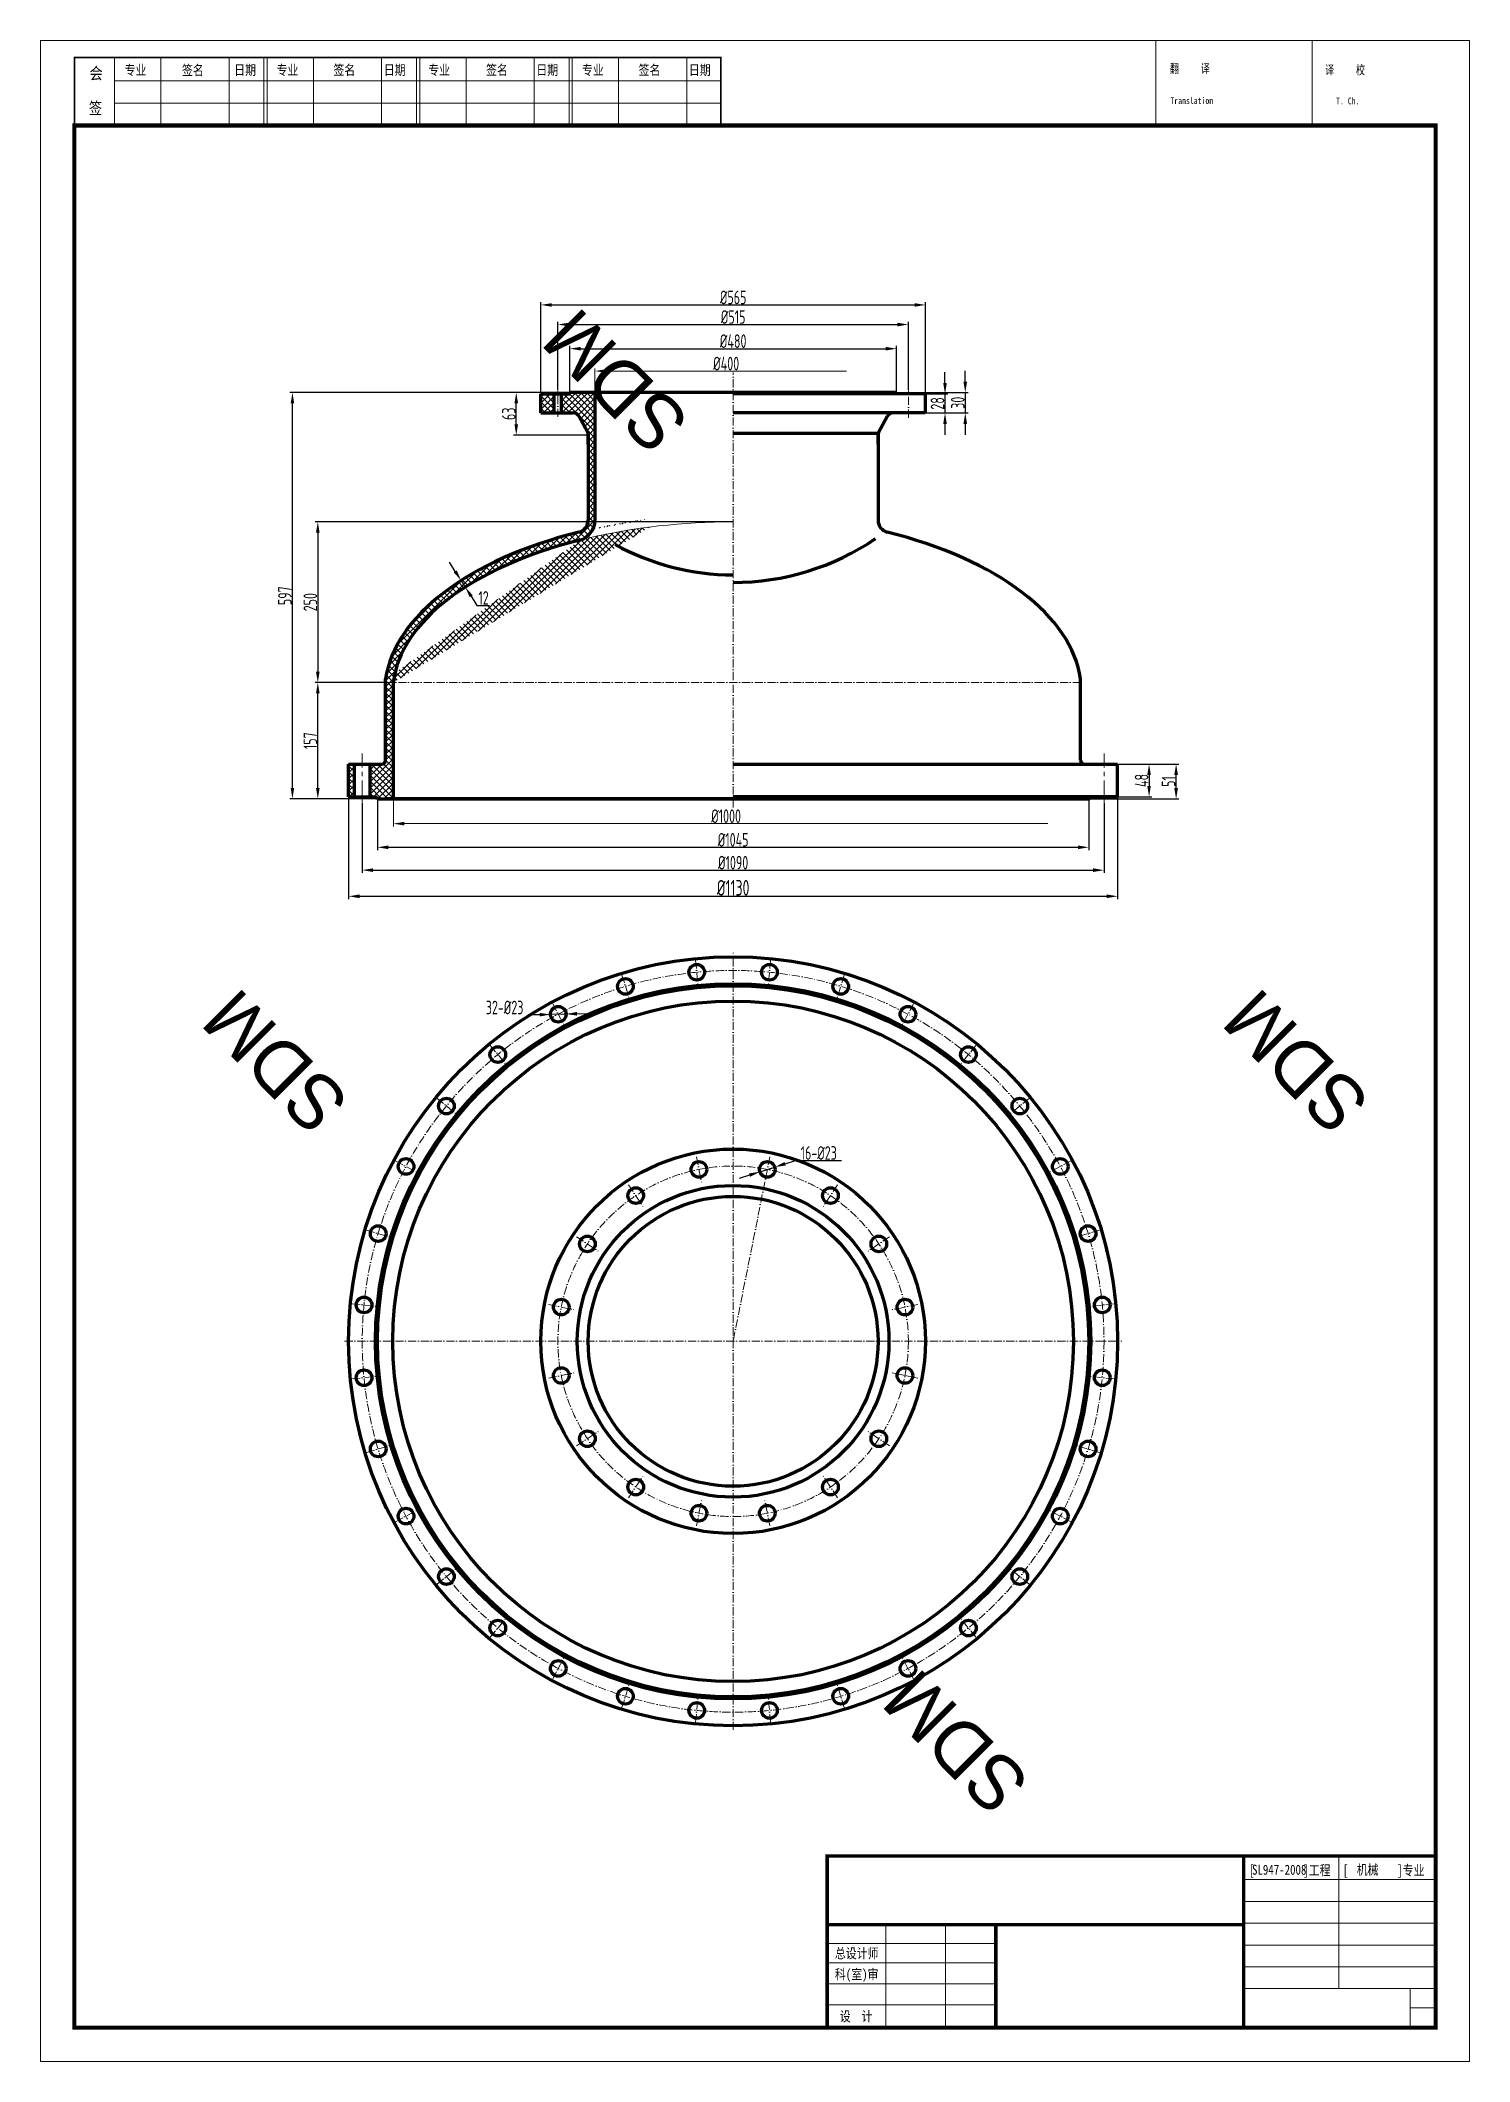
# Model space of a CAD drawing. Header units: millimetres. Extents: x -111403 to -40877, y -22 to 26358.
# Drawn here: x -50635 to -48535, y 18 to 2988 of the extents above; entities that cross this region are included whole.
import ezdxf

# ---------------------------------------------------------------- set-up
doc = ezdxf.new("R2010")
doc.units = ezdxf.units.MM
doc.header["$PDMODE"] = 34
doc.header["$PDSIZE"] = -6
for name, pattern in [('ACAD_ISO10W100', [18.7, 12, -3, 0.7, -3]), ('ACAD_ISO12W100', [22.4, 12, -3, 0.7, -3, 0.7, -3]), ('CENTER', [50.8, 31.75, -6.35, 6.35, -6.35])]:
    doc.linetypes.add(name, pattern=pattern)
doc.layers.add('SDMDI', color=253, linetype='Continuous')
for name, color, linetype, lineweight in [('TK', 7, 'Continuous', 20), ('双点划线', 3, 'ACAD_ISO12W100', 18), ('标注', 7, 'Continuous', 18), ('粗实线', 2, 'Continuous', 70), ('细线', 4, 'Continuous', 13)]:
    doc.layers.add(name, color=color, linetype=linetype, lineweight=lineweight)
doc.styles.add('HGCAD', font='gbenor.shx', dxfattribs={"width": 0.75, "bigfont": 'gbcbig.shx'})
doc.styles.add('sdmdi', font='STCAIYUN.TTF', dxfattribs={"height": 16})
doc.styles.add('宋体', font='SimSun.ttf', dxfattribs={"width": 0.7})
doc.dimstyles.new('HGCAD$0', dxfattribs={"dimtxt": 20, "dimasz": 16, "dimexe": 4, "dimexo": 1, "dimgap": 1, "dimtad": 1, "dimtoh": 1, "dimdec": 0, "dimdsep": 46, "dimtxsty": 'HGCAD', "dimcen": 0, "dimadec": 1, "dimazin": 0, "dimtfac": 1, "dimtdec": 0, "dimtmove": 0, "dimatfit": 1, "dimfxl": 0, "dimarcsym": 0})
doc.dimstyles.new('HGCAD$3', dxfattribs={"dimtxt": 20, "dimasz": 16, "dimexe": 4, "dimexo": 1, "dimgap": 1, "dimtad": 1, "dimtoh": 1, "dimdec": 0, "dimdsep": 46, "dimtxsty": 'HGCAD', "dimcen": 0, "dimadec": 1, "dimazin": 0, "dimtfac": 1, "dimtdec": 0, "dimtmove": 0, "dimatfit": 1, "dimfxl": 0, "dimarcsym": 0})

msp = doc.modelspace()

# ---------------------------------------------------------------- texts
at = {"layer": 'SDMDI', "style": 'sdmdi'}
for p in [(-49677.6153, 2431.4177), (-50177.6153, 1431.4177), (-48677.6153, 1431.4177), (-49177.6153, 431.4177)]:
    msp.add_text('SDM', height=80, rotation=135, dxfattribs=at).set_placement(p)
at = {"layer": 'TK', "color": 4, "style": '宋体', "width": 0.8}
for s, height, p in [('会', 17.6215, (-50562.8249, 2931.1856)), ('专业', 14.68461, (-50511.361, 2937.6075)), ('签名', 14.68461, (-50427.054, 2937.288)), ('日期', 14.68461, (-50350.3497, 2937.6075)), ('专业', 14.68461, (-50288.0806, 2937.6075)), ('签名', 14.68461, (-50204.5379, 2937.6075)), ('日期', 14.68461, (-50130.5562, 2937.6075)), ('专业', 14.68461, (-50065.1919, 2937.6075)), ('签名', 14.68461, (-49980.3697, 2937.6075)), ('日期', 14.68461, (-49906.388, 2937.6075)), ('专业', 14.68461, (-49839.3749, 2937.5469)), ('签名', 14.68461, (-49756.2015, 2937.5469)), ('日期', 14.68461, (-49682.2199, 2937.5469)), ('签', 17.6215, (-50563.7249, 2879.9323)), ('[         ]工程', 14.684612, (-48859.3495, 292.1902)), ('SL947-2008', 14.68461, (-48854.7796, 292.9525)), ('[         ]专业', 14.684612, (-48721.2906, 292.1902)), ('机械', 14.68461, (-48701.0473, 292.9844)), ('总设计师', 14.68461, (-49467.7338, 170.1392)), ('科(室)审', 14.68461, (-49467.7338, 139.2667)), ('设  计', 14.68461, (-49460.5021, 77.5258))]:
    msp.add_text(s, height=height, dxfattribs=at).set_placement(p)
at = {"layer": 'TK', "style": '宋体', "width": 0.7}
for s, height, p in [('翻     译', 13.5, (-48975.463, 2940.2926)), ('译     校', 13.5, (-48747.3943, 2938.369)), ('Translation', 10, (-48974.6944, 2894.913)), ('T. Ch.', 10, (-48731.1586, 2894.3861))]:
    msp.add_text(s, height=height, dxfattribs=at).set_placement(p)
at = {"layer": '标注', "ltscale": 50, "char_height": 20, "attachment_point": 5, "style": 'HGCAD'}
for s, insert in [('%%c400', (-49627.4349, 2513.4816)), ('%%C1000', (-49627.5609, 1848.4369))]:
    msp.add_mtext(s, dxfattribs=dict(at, insert=insert))

# ---------------------------------------------------------------- blocks, each defined once
blk = doc.blocks.new('*D90')
at = {"layer": 'Defpoints', "color": 0, "ltscale": 50}
for p in [(-50182.2, 1876.9), (-49052.2, 1876.9), (-49052.2, 1730.7)]:
    blk.add_point(p, dxfattribs=at)
at = {"layer": '标注', "color": 0, "lineweight": -2, "ltscale": 50}
for p, q in [((-50182.2, 1875.9), (-50182.2, 1726.7)), ((-49052.2, 1875.9), (-49052.2, 1726.7)), ((-50166.2, 1730.7), (-49068.2, 1730.7))]:
    blk.add_line(p, q, dxfattribs=at)
at = {"layer": '标注', "color": 0, "ltscale": 50}
for points in [[(-50166.2, 1733.4), (-50166.2, 1728), (-50182.2, 1730.7)], [(-49068.2, 1733.4), (-49068.2, 1728), (-49052.2, 1730.7)]]:
    blk.add_solid(points, dxfattribs=at)
at = {"layer": '标注', "color": 0, "ltscale": 50, "insert": (-49617.2, 1743.2), "char_height": 20, "attachment_point": 5, "style": 'HGCAD'}
blk.add_mtext('{\\H1.15x;%%C1130}', dxfattribs=at)
blk = doc.blocks.new('*D91')
at = {"layer": 'Defpoints', "color": 0, "ltscale": 50}
for p in [(-49885.6, 1557.1), (-49862.6, 1557.7)]:
    blk.add_point(p, dxfattribs=at)
at = {"layer": '标注', "color": 0, "lineweight": -2, "ltscale": 50}
for p, q in [((-49901.6, 1556.7), (-49917.6, 1556.3)), ((-49862.6, 1557.7), (-49885.6, 1557.1)), ((-49846.7, 1558.1), (-49830.7, 1558.5))]:
    blk.add_line(p, q, dxfattribs=at)
at = {"layer": '标注', "color": 0, "ltscale": 50}
for points in [[(-49901.7, 1559.3), (-49901.6, 1554), (-49885.6, 1557.1)], [(-49846.7, 1560.8), (-49846.6, 1555.4), (-49862.6, 1557.7)]]:
    blk.add_solid(points, dxfattribs=at)
at = {"layer": '标注', "color": 0, "ltscale": 50, "insert": (-49953, 1567.3), "char_height": 20, "attachment_point": 5, "style": 'HGCAD'}
blk.add_mtext('32-%%C23', dxfattribs=at)
blk = doc.blocks.new('*D92')
at = {"layer": 'Defpoints', "color": 0, "ltscale": 50}
for p in [(-49052.2, 1924.9), (-49052.2, 1876.9), (-49006, 1876.9)]:
    blk.add_point(p, dxfattribs=at)
at = {"layer": '标注', "color": 0, "lineweight": -2, "ltscale": 50}
for p, q in [((-49051.2, 1924.9), (-49002, 1924.9)), ((-49006, 1908.9), (-49006, 1892.9)), ((-49051.2, 1876.9), (-49002, 1876.9))]:
    blk.add_line(p, q, dxfattribs=at)
at = {"layer": '标注', "color": 0, "ltscale": 50}
for points in [[(-49008.7, 1908.9), (-49003.4, 1908.9), (-49006, 1924.9)], [(-49008.7, 1892.9), (-49003.4, 1892.9), (-49006, 1876.9)]]:
    blk.add_solid(points, dxfattribs=at)
at = {"layer": '标注', "color": 0, "ltscale": 50, "insert": (-49017, 1900.9), "char_height": 20, "attachment_point": 5, "rotation": 90, "style": 'HGCAD'}
blk.add_mtext('48', dxfattribs=at)
blk = doc.blocks.new('*D93')
at = {"layer": 'Defpoints', "color": 0, "ltscale": 50}
for p in [(-49052.2, 1924.9), (-48966.3, 1924.9), (-49094.7, 1873.9)]:
    blk.add_point(p, dxfattribs=at)
at = {"layer": '标注', "color": 0, "lineweight": -2, "ltscale": 50}
for p, q in [((-49051.2, 1924.9), (-48962.3, 1924.9)), ((-48966.3, 1889.9), (-48966.3, 1908.9)), ((-49093.7, 1873.9), (-48962.3, 1873.9))]:
    blk.add_line(p, q, dxfattribs=at)
at = {"layer": '标注', "color": 0, "ltscale": 50}
for points in [[(-48969, 1908.9), (-48963.6, 1908.9), (-48966.3, 1924.9)], [(-48969, 1889.9), (-48963.6, 1889.9), (-48966.3, 1873.9)]]:
    blk.add_solid(points, dxfattribs=at)
at = {"layer": '标注', "color": 0, "ltscale": 50, "insert": (-48977.3, 1899.4), "char_height": 20, "attachment_point": 5, "rotation": 90, "style": 'HGCAD'}
blk.add_mtext('51', dxfattribs=at)
blk = doc.blocks.new('*D94')
at = {"layer": 'Defpoints', "color": 0, "ltscale": 50}
for p in [(-50264.8, 2470.9), (-49857.2, 2470.9), (-50139.7, 1873.9)]:
    blk.add_point(p, dxfattribs=at)
at = {"layer": '标注', "color": 0, "lineweight": -2, "ltscale": 50}
for p, q in [((-49858.2, 2470.9), (-50268.8, 2470.9)), ((-50264.8, 1889.9), (-50264.8, 2454.9)), ((-50140.7, 1873.9), (-50268.8, 1873.9))]:
    blk.add_line(p, q, dxfattribs=at)
at = {"layer": '标注', "color": 0, "ltscale": 50}
for points in [[(-50267.4, 2454.9), (-50262.1, 2454.9), (-50264.8, 2470.9)], [(-50267.4, 1889.9), (-50262.1, 1889.9), (-50264.8, 1873.9)]]:
    blk.add_solid(points, dxfattribs=at)
at = {"layer": '标注', "color": 0, "ltscale": 50, "insert": (-50275.8, 2172.4), "char_height": 20, "attachment_point": 5, "rotation": 90, "style": 'HGCAD'}
blk.add_mtext('597', dxfattribs=at)
blk = doc.blocks.new('*D95')
at = {"layer": 'Defpoints', "color": 0, "ltscale": 50}
for p in [(-49377.2, 2470.9), (-49334.7, 2440.9), (-49276.1, 2440.9)]:
    blk.add_point(p, dxfattribs=at)
at = {"layer": '标注', "color": 0, "lineweight": -2, "ltscale": 50}
for p, q in [((-49276.1, 2486.9), (-49276.1, 2502.9)), ((-49376.2, 2470.9), (-49272.1, 2470.9)), ((-49276.1, 2470.9), (-49276.1, 2440.9)), ((-49333.7, 2440.9), (-49272.1, 2440.9)), ((-49276.1, 2424.9), (-49276.1, 2408.9))]:
    blk.add_line(p, q, dxfattribs=at)
at = {"layer": '标注', "color": 0, "ltscale": 50}
for points in [[(-49278.8, 2486.9), (-49273.5, 2486.9), (-49276.1, 2470.9)], [(-49278.8, 2424.9), (-49273.5, 2424.9), (-49276.1, 2440.9)]]:
    blk.add_solid(points, dxfattribs=at)
at = {"layer": '标注', "color": 0, "ltscale": 50, "insert": (-49287.1, 2455.9), "char_height": 20, "attachment_point": 5, "rotation": 90, "style": 'HGCAD'}
blk.add_mtext('30', dxfattribs=at)
blk = doc.blocks.new('*D96')
at = {"layer": 'Defpoints', "color": 0, "ltscale": 50}
for p in [(-49334.7, 2468.9), (-49334.7, 2440.9), (-49305.9, 2440.9)]:
    blk.add_point(p, dxfattribs=at)
at = {"layer": '标注', "color": 0, "lineweight": -2, "ltscale": 50}
for p, q in [((-49305.9, 2484.9), (-49305.9, 2500.9)), ((-49333.7, 2468.9), (-49301.9, 2468.9)), ((-49305.9, 2468.9), (-49305.9, 2440.9)), ((-49333.7, 2440.9), (-49301.9, 2440.9)), ((-49305.9, 2424.9), (-49305.9, 2408.9))]:
    blk.add_line(p, q, dxfattribs=at)
at = {"layer": '标注', "color": 0, "ltscale": 50}
for points in [[(-49308.5, 2484.9), (-49303.2, 2484.9), (-49305.9, 2468.9)], [(-49308.5, 2424.9), (-49303.2, 2424.9), (-49305.9, 2440.9)]]:
    blk.add_solid(points, dxfattribs=at)
at = {"layer": '标注', "color": 0, "ltscale": 50, "insert": (-49316.9, 2454.9), "char_height": 20, "attachment_point": 5, "rotation": 90, "style": 'HGCAD'}
blk.add_mtext('28', dxfattribs=at)
blk = doc.blocks.new('*D97')
at = {"layer": 'Defpoints', "color": 0, "ltscale": 50}
for p in [(-49935.9, 2470.9), (-49852.1, 2470.9), (-49830.2, 2408.4)]:
    blk.add_point(p, dxfattribs=at)
at = {"layer": '标注', "color": 0, "lineweight": -2, "ltscale": 50}
for p, q in [((-49853.1, 2470.9), (-49939.9, 2470.9)), ((-49935.9, 2424.4), (-49935.9, 2454.9)), ((-49831.2, 2408.4), (-49939.9, 2408.4))]:
    blk.add_line(p, q, dxfattribs=at)
at = {"layer": '标注', "color": 0, "ltscale": 50}
for points in [[(-49938.6, 2454.9), (-49933.2, 2454.9), (-49935.9, 2470.9)], [(-49938.6, 2424.4), (-49933.2, 2424.4), (-49935.9, 2408.4)]]:
    blk.add_solid(points, dxfattribs=at)
at = {"layer": '标注', "color": 0, "ltscale": 50, "insert": (-49946.9, 2439.7), "char_height": 20, "attachment_point": 5, "rotation": 90, "style": 'HGCAD'}
blk.add_mtext('63', dxfattribs=at)
blk = doc.blocks.new('*D98')
at = {"layer": 'Defpoints', "color": 0, "ltscale": 50}
for p in [(-49359.7, 2570.9), (-49874.7, 2473.9), (-49359.7, 2473.9)]:
    blk.add_point(p, dxfattribs=at)
at = {"layer": '标注', "color": 0, "lineweight": -2, "ltscale": 50}
for p, q in [((-49874.7, 2474.9), (-49874.7, 2574.9)), ((-49858.7, 2570.9), (-49375.7, 2570.9)), ((-49359.7, 2474.9), (-49359.7, 2574.9))]:
    blk.add_line(p, q, dxfattribs=at)
at = {"layer": '标注', "color": 0, "ltscale": 50}
for points in [[(-49858.7, 2573.5), (-49858.7, 2568.2), (-49874.7, 2570.9)], [(-49375.7, 2573.5), (-49375.7, 2568.2), (-49359.7, 2570.9)]]:
    blk.add_solid(points, dxfattribs=at)
at = {"layer": '标注', "color": 0, "ltscale": 50, "insert": (-49617.2, 2581.9), "char_height": 20, "attachment_point": 5, "style": 'HGCAD'}
blk.add_mtext('%%C515', dxfattribs=at)
blk = doc.blocks.new('*D99')
at = {"layer": 'Defpoints', "color": 0, "ltscale": 50}
for p in [(-49377.2, 2535.4), (-49857.2, 2469.9), (-49377.2, 2470.9)]:
    blk.add_point(p, dxfattribs=at)
at = {"layer": '标注', "color": 0, "lineweight": -2, "ltscale": 50}
for p, q in [((-49857.2, 2470.9), (-49857.2, 2539.4)), ((-49841.2, 2535.4), (-49393.2, 2535.4)), ((-49377.2, 2471.9), (-49377.2, 2539.4))]:
    blk.add_line(p, q, dxfattribs=at)
at = {"layer": '标注', "color": 0, "ltscale": 50}
for points in [[(-49841.2, 2538), (-49841.2, 2532.7), (-49857.2, 2535.4)], [(-49393.2, 2538), (-49393.2, 2532.7), (-49377.2, 2535.4)]]:
    blk.add_solid(points, dxfattribs=at)
at = {"layer": '标注', "color": 0, "ltscale": 50, "insert": (-49617.2, 2546.4), "char_height": 20, "attachment_point": 5, "style": 'HGCAD'}
blk.add_mtext('%%C480', dxfattribs=at)
blk = doc.blocks.new('*D100')
at = {"layer": 'Defpoints', "color": 0, "ltscale": 50}
for p in [(-50162.2, 1868.9), (-49072.2, 1868.9), (-49072.2, 1769.1)]:
    blk.add_point(p, dxfattribs=at)
at = {"layer": '标注', "color": 0, "lineweight": -2, "ltscale": 50}
for p, q in [((-50162.2, 1867.9), (-50162.2, 1765.1)), ((-49072.2, 1867.9), (-49072.2, 1765.1)), ((-50146.2, 1769.1), (-49088.2, 1769.1))]:
    blk.add_line(p, q, dxfattribs=at)
at = {"layer": '标注', "color": 0, "ltscale": 50}
for points in [[(-50146.2, 1771.8), (-50146.2, 1766.4), (-50162.2, 1769.1)], [(-49088.2, 1771.8), (-49088.2, 1766.4), (-49072.2, 1769.1)]]:
    blk.add_solid(points, dxfattribs=at)
at = {"layer": '标注', "color": 0, "ltscale": 50, "insert": (-49617.2, 1780.1), "char_height": 20, "attachment_point": 5, "style": 'HGCAD'}
blk.add_mtext('%%C1090', dxfattribs=at)
blk = doc.blocks.new('*D101')
at = {"layer": 'Defpoints', "color": 0, "ltscale": 50}
for p in [(-49334.7, 2599.7), (-49899.7, 2468.9), (-49334.7, 2465.3)]:
    blk.add_point(p, dxfattribs=at)
at = {"layer": '标注', "color": 0, "lineweight": -2, "ltscale": 50}
for p, q in [((-49899.7, 2469.9), (-49899.7, 2603.7)), ((-49883.7, 2599.7), (-49350.7, 2599.7)), ((-49334.7, 2466.3), (-49334.7, 2603.7))]:
    blk.add_line(p, q, dxfattribs=at)
at = {"layer": '标注', "color": 0, "ltscale": 50}
for points in [[(-49883.7, 2602.3), (-49883.7, 2597), (-49899.7, 2599.7)], [(-49350.7, 2602.3), (-49350.7, 2597), (-49334.7, 2599.7)]]:
    blk.add_solid(points, dxfattribs=at)
at = {"layer": '标注', "color": 0, "ltscale": 50, "insert": (-49617.2, 2610.7), "char_height": 20, "attachment_point": 5, "style": 'HGCAD'}
blk.add_mtext('%%C565', dxfattribs=at)
blk = doc.blocks.new('*D102')
at = {"layer": 'Defpoints', "color": 0, "ltscale": 50}
for p in [(-50139.7, 1873.9), (-49094.7, 1873.9), (-49094.7, 1802.7)]:
    blk.add_point(p, dxfattribs=at)
at = {"layer": '标注', "color": 0, "lineweight": -2, "ltscale": 50}
for p, q in [((-50139.7, 1872.9), (-50139.7, 1798.7)), ((-49094.7, 1872.9), (-49094.7, 1798.7)), ((-50123.7, 1802.7), (-49110.7, 1802.7))]:
    blk.add_line(p, q, dxfattribs=at)
at = {"layer": '标注', "color": 0, "ltscale": 50}
for points in [[(-50123.7, 1805.4), (-50123.7, 1800), (-50139.7, 1802.7)], [(-49110.7, 1805.4), (-49110.7, 1800), (-49094.7, 1802.7)]]:
    blk.add_solid(points, dxfattribs=at)
at = {"layer": '标注', "color": 0, "ltscale": 50, "insert": (-49617.2, 1813.7), "char_height": 20, "attachment_point": 5, "style": 'HGCAD'}
blk.add_mtext('%%C1045', dxfattribs=at)
blk = doc.blocks.new('*D103')
at = {"layer": 'Defpoints', "color": 0, "ltscale": 50}
for p in [(-50016.9, 2194.7), (-50010.8, 2185.1), (-50010.8, 2185.1)]:
    blk.add_point(p, dxfattribs=at)
at = {"layer": '标注', "color": 0, "lineweight": -2, "ltscale": 50}
for p, q in [((-50025.5, 2208.2), (-50034.1, 2221.6)), ((-50016.9, 2194.7), (-50010.8, 2185.1)), ((-50016.1, 2195.2), (-50013.5, 2196.8)), ((-50010, 2185.6), (-50007.4, 2187.3)), ((-50002.2, 2171.6), (-49993.6, 2158.1)), ((-49993.6, 2158.1), (-49975.3, 2158.1))]:
    blk.add_line(p, q, dxfattribs=at)
at = {"layer": '标注', "color": 0, "ltscale": 50}
for points in [[(-50023.3, 2209.6), (-50027.8, 2206.7), (-50016.9, 2194.7)], [(-49999.9, 2173.1), (-50004.4, 2170.2), (-50010.8, 2185.1)]]:
    blk.add_solid(points, dxfattribs=at)
at = {"layer": '标注', "color": 0, "ltscale": 50, "insert": (-49983.9, 2169.1), "char_height": 20, "attachment_point": 5, "style": 'HGCAD'}
blk.add_mtext('12', dxfattribs=at)
blk = doc.blocks.new('*D104')
at = {"layer": 'Defpoints', "color": 0, "ltscale": 50}
for p in [(-49617.2, 2280.9), (-50227.5, 2044.9), (-50127.9, 2044.9)]:
    blk.add_point(p, dxfattribs=at)
at = {"layer": '标注', "color": 0, "lineweight": -2, "ltscale": 50}
for p, q in [((-49618.2, 2280.9), (-50231.5, 2280.9)), ((-50227.5, 2264.9), (-50227.5, 2060.9)), ((-50128.9, 2044.9), (-50231.5, 2044.9))]:
    blk.add_line(p, q, dxfattribs=at)
at = {"layer": '标注', "color": 0, "ltscale": 50}
for points in [[(-50230.2, 2264.9), (-50224.8, 2264.9), (-50227.5, 2280.9)], [(-50230.2, 2060.9), (-50224.8, 2060.9), (-50227.5, 2044.9)]]:
    blk.add_solid(points, dxfattribs=at)
at = {"layer": '标注', "color": 0, "ltscale": 50, "insert": (-50238.5, 2162.9), "char_height": 20, "attachment_point": 5, "rotation": 90, "style": 'HGCAD'}
blk.add_mtext('250', dxfattribs=at)
blk = doc.blocks.new('*D105')
at = {"layer": 'Defpoints', "color": 0, "ltscale": 50}
for p in [(-50227.5, 2044.9), (-50188.8, 2044.9), (-50188.8, 1873.9)]:
    blk.add_point(p, dxfattribs=at)
at = {"layer": '标注', "color": 0, "lineweight": -2, "ltscale": 50}
for p, q in [((-50189.8, 2044.9), (-50231.5, 2044.9)), ((-50227.5, 1889.9), (-50227.5, 2028.9)), ((-50189.8, 1873.9), (-50231.5, 1873.9))]:
    blk.add_line(p, q, dxfattribs=at)
at = {"layer": '标注', "color": 0, "ltscale": 50}
for points in [[(-50230.2, 2028.9), (-50224.8, 2028.9), (-50227.5, 2044.9)], [(-50230.2, 1889.9), (-50224.8, 1889.9), (-50227.5, 1873.9)]]:
    blk.add_solid(points, dxfattribs=at)
at = {"layer": '标注', "color": 0, "ltscale": 50, "insert": (-50238.5, 1959.4), "char_height": 20, "attachment_point": 5, "rotation": 90, "style": 'HGCAD'}
blk.add_mtext('157', dxfattribs=at)
blk = doc.blocks.new('*D106')
at = {"layer": 'Defpoints', "color": 0, "ltscale": 50}
for p in [(-49578, 1325.8), (-49556, 1332.8)]:
    blk.add_point(p, dxfattribs=at)
at = {"layer": '标注', "color": 0, "lineweight": -2, "ltscale": 50}
for p, q in [((-49540.8, 1337.7), (-49525.6, 1342.5)), ((-49525.6, 1342.5), (-49458.2, 1342.5)), ((-49593.2, 1320.9), (-49608.4, 1316.1)), ((-49578, 1325.8), (-49556, 1332.8))]:
    blk.add_line(p, q, dxfattribs=at)
at = {"layer": '标注', "color": 0, "ltscale": 50}
for points in [[(-49541.6, 1340.2), (-49540, 1335.1), (-49556, 1332.8)], [(-49594, 1323.5), (-49592.4, 1318.4), (-49578, 1325.8)]]:
    blk.add_solid(points, dxfattribs=at)
at = {"layer": '标注', "color": 0, "ltscale": 50, "insert": (-49491.4, 1353.5), "char_height": 20, "attachment_point": 5, "style": 'HGCAD'}
blk.add_mtext('16-%%C23', dxfattribs=at)

# ---------------------------------------------------------------- dimensions: what is measured, and where the dimension line sits
at = {"layer": '标注', "ltscale": 50}
for base, p1, p2, text, picture, middle in [((-49334.7319, 2599.6756), (-49899.7319, 2468.9134), (-49334.7319, 2465.2698), '%%C<>', '*D101', (-49617.2319, 2610.6756)), ((-49359.7319, 2570.8632), (-49874.7319, 2473.9134), (-49359.7319, 2473.9134), '%%C<>', '*D98', (-49617.2319, 2581.8632)), ((-49377.2319, 2535.3639), (-49857.2319, 2469.9134), (-49377.2319, 2470.9134), '%%C<>', '*D99', (-49617.2319, 2546.3639)), ((-49052.2319, 1730.7153), (-50182.2319, 1876.9104), (-49052.2319, 1876.9104), '{\\H1.15x;%%C<>}', '*D90', (-49617.2319, 1743.2153)), ((-49094.7319, 1802.7008), (-50139.7319, 1873.9104), (-49094.7319, 1873.9104), '%%C<>', '*D102', (-49617.2319, 1813.7008)), ((-49072.2319, 1769.0964), (-50162.2319, 1868.9104), (-49072.2319, 1868.9104), '%%C<>', '*D100', (-49617.2319, 1780.0964))]:
    dim = msp.add_linear_dim(base=base, p1=p1, p2=p2, text=text, dimstyle='HGCAD$0', dxfattribs=at)
    dim.commit()
    dim.dimension.update_dxf_attribs({"geometry": picture, "text_midpoint": middle})
for base, p1, p2, picture, middle in [((-49276.1225, 2440.9134), (-49377.2319, 2470.9134), (-49334.7319, 2440.9134), '*D95', (-49287.1225, 2455.9134)), ((-49305.8726, 2440.9134), (-49334.7319, 2468.9134), (-49334.7319, 2440.9134), '*D96', (-49316.8726, 2454.9134)), ((-50264.7781, 2470.9134), (-50139.7319, 1873.9104), (-49857.2319, 2470.9134), '*D94', (-50275.7781, 2172.4119)), ((-49935.8991484592, 2470.9133532061), (-49830.2318934741, 2408.4133532061), (-49852.1355745813, 2470.9133532061), '*D97', (-49946.8991484592, 2439.6633532061)), ((-48966.2922, 1924.9104), (-49094.7319, 1873.9104), (-49052.2319, 1924.9104), '*D93', (-48977.2922, 1899.4104)), ((-49006.0366, 1876.9104), (-49052.2319, 1924.9104), (-49052.2319, 1876.9104), '*D92', (-49017.0366, 1900.9104))]:
    dim = msp.add_linear_dim(base=base, p1=p1, p2=p2, angle=90, dimstyle='HGCAD$0', dxfattribs=at)
    dim.commit()
    dim.dimension.update_dxf_attribs({"geometry": picture, "text_midpoint": middle})
for base, p1, p2, text, picture, middle in [((-50227.495, 2044.9104), (-49617.2319, 2280.9104), (-50127.8625, 2044.9104), '250', '*D104', (-50238.495, 2162.9104)), ((-50227.4864, 2044.9104), (-50188.817, 1873.9104), (-50188.817, 2044.9104), '157', '*D105', (-50238.4864, 1959.4104))]:
    dim = msp.add_linear_dim(base=base, p1=p1, p2=p2, angle=90, text=text, dimstyle='HGCAD$0', dxfattribs=at)
    dim.commit()
    dim.dimension.update_dxf_attribs({"geometry": picture, "text_midpoint": middle})
dim = msp.add_aligned_dim(p1=(-50016.9041, 2194.6654), p2=(-50010.8026, 2185.1036), distance=0, text='12', dimstyle='HGCAD$0', dxfattribs=at)
dim.commit()
dim.dimension.update_dxf_attribs({"geometry": '*D103', "text_midpoint": (-49983.9351, 2169.1278)})
for p1, p2, text, picture, middle in [((-49862.6469, 1557.6873), (-49885.6393, 1557.0948), '32-%%C23', '*D91', (-49952.9556, 1556.2704)), ((-49577.9523, 1325.8016), (-49556.04, 1332.7908), '16-%%C23', '*D106', (-49491.3801, 1342.5149))]:
    dim = msp.add_diameter_dim_2p(p1=p1, p2=p2, text=text, dimstyle='HGCAD$3', dxfattribs=at)
    dim.commit()
    dim.dimension.update_dxf_attribs({"geometry": picture, "text_midpoint": middle, "dimtype": 163})

# ---------------------------------------------------------------- hatches: boundary and pattern name
at = {"layer": '细线', "ltscale": 50}
h = msp.add_hatch(dxfattribs=at)
h.set_pattern_fill('ANSI37', color=256, scale=2, style=0)
h.set_pattern_definition([(45, (-98.7417, 0), (-4.4901281, 4.4901281), []), (135, (-98.7417, 0), (-4.4901281, -4.4901281), [])])
edge = h.paths.add_edge_path()
edge.add_line((-49820.2319, 2470.9134), (-49857.2319, 2470.9134))
edge.add_line((-49857.2319, 2470.9134), (-49857.2319, 2468.9134))
edge.add_line((-49857.2319, 2468.9134), (-49869.2319, 2468.9134))
edge.add_line((-49869.2319, 2468.9134), (-49869.2319, 2440.9134))
edge.add_line((-49869.2319, 2440.9134), (-49852.2319, 2440.9134))
edge.add_arc((-49852.2319, 2430.9134), 10, 28.0724869, 90, ccw=False)
edge.add_line((-49843.4084, 2435.6192), (-49831.4084, 2413.1192))
edge.add_arc((-49840.2319, 2408.4134), 10, 0, 28.0724869, ccw=False)
edge.add_line((-49830.2319, 2408.4134), (-49830.2319, 2283.3076))
edge.add_arc((-49848.2319, 2283.3076), 18, 284.1734966, 360, ccw=False)
edge.add_ellipse((-49617.2319, 2030.9104), major_axis=(512, 0), ratio=0.51171875, start_angle=116.2675607, end_angle=175.8085545)
edge.add_line((-50127.8625, 2050.0598), (-50127.8625, 2044.9104))
edge.add_line((-50127.8625, 2044.9104), (-50116.4473, 2044.9104))
edge.add_ellipse((-49617.2319, 2030.9104), major_axis=(500, 0), ratio=0.5, start_angle=116.8265677, end_angle=176.789757, ccw=False)
edge.add_arc((-49850.2319, 2283.0892), 30, 285.8127753, 360)
edge.add_line((-49820.2319, 2283.0892), (-49820.2319, 2470.9134))
h.paths.add_polyline_path([(-49880.2319, 2468.9134), (-49899.7319, 2468.9134), (-49899.7319, 2440.9134), (-49880.2319, 2440.9134)], flags=16)
h.paths.add_polyline_path([(-50116.4473, 2044.9104), (-50127.8625, 2044.9104), (-50127.8625, 1930.0598, -0.373138174), (-50133.8019, 1924.9104), (-50150.7319, 1924.9104), (-50150.7319, 1876.9104), (-50142.7319, 1876.9104), (-50139.7319, 1873.9104), (-50116.4555, 1873.9104)])
h.paths.add_polyline_path([(-50173.7319, 1924.9104), (-50182.2319, 1924.9104), (-50182.2319, 1876.9104), (-50173.7319, 1876.9104)])

# ---------------------------------------------------------------- linework, layer by layer
at = {"layer": 'TK'}
for p, q in [((-48995.9978, 2988.3546), (-48995.9978, 2863.3546)), ((-48766.5924, 2988.3546), (-48766.5924, 2863.3546))]:
    msp.add_line(p, q, dxfattribs=at)
at = {"layer": 'TK', "color": 4}
for p, q in [((-48727.3986, 125.5436), (-48727.3986, 320.6235)), ((-48585.0834, 285.8283), (-48866.9396, 285.8283)), ((-48585.0834, 253.7713), (-48866.9396, 253.7713)), ((-49392.6172, 68.3546), (-49392.6172, 219.3457)), ((-49305.0026, 68.3546), (-49305.0026, 219.3457)), ((-48585.0834, 221.7144), (-48866.9396, 221.7144)), ((-49231.0366, 191.7935), (-49479.0177, 191.7935)), ((-48585.0834, 189.6574), (-48866.9396, 189.6574)), ((-49479.0177, 163.4222), (-49231.1826, 163.4222)), ((-48585.0834, 157.6005), (-48866.9396, 157.6005)), ((-49231.0366, 132.5496), (-49479.0177, 132.5496)), ((-48585.0834, 125.5436), (-48866.9396, 125.5436)), ((-48622.2726, 68.3546), (-48622.2726, 125.5436)), ((-49479.0177, 101.6771), (-49231.0366, 101.6771)), ((-48585.0834, 97.1752), (-48622.2726, 97.1752))]:
    msp.add_line(p, q, dxfattribs=at)
at = {"layer": 'TK'}
msp.add_lwpolyline([(-50635.0834, 2988.3546), (-50635.0834, 18.3546), (-48535.0834, 18.3546), (-48535.0834, 2988.3546)], close=True, dxfattribs=at)
at = {"layer": 'TK', "color": 1, "const_width": 2.5}
msp.add_lwpolyline([(-49635.0834, 2963.3546), (-50585.0834, 2963.3546), (-50585.0834, 2863.3546), (-49635.0834, 2863.3546)], close=True, dxfattribs=at)
at = {"layer": 'TK', "color": 4, "linetype": 'Continuous'}
for points in [[(-50526.0909, 2962.026), (-50526.0909, 2863.294)], [(-50457.9311, 2962.026), (-50457.9311, 2863.294)], [(-50357.836, 2962.026), (-50357.836, 2863.294)], [(-50306.6763, 2962.026), (-50306.6763, 2863.294)], [(-50301.9227, 2962.026), (-50301.9227, 2863.294)], [(-50233.763, 2962.026), (-50233.763, 2863.294)], [(-50133.6678, 2962.026), (-50133.6678, 2863.294)], [(-50082.5081, 2962.026), (-50082.5081, 2863.294)], [(-50077.7545, 2962.026), (-50077.7545, 2863.294)], [(-50009.5948, 2962.026), (-50009.5948, 2863.294)], [(-49909.4997, 2962.026), (-49909.4997, 2863.294)], [(-49858.3399, 2962.026), (-49858.3399, 2863.294)], [(-49853.5864, 2961.9654), (-49853.5864, 2863.2334)], [(-49785.4266, 2961.9654), (-49785.4266, 2863.2334)], [(-49685.3315, 2961.9654), (-49685.3315, 2863.2334)], [(-50526.0909, 2929.1153), (-49635.0834, 2929.1153)], [(-50526.0909, 2896.2046), (-49635.0834, 2896.2046)]]:
    msp.add_lwpolyline(points, dxfattribs=at)
at = {"layer": 'TK'}
msp.add_lwpolyline([(-50585.0834, 2863.3546, 6, 6, 0), (-50585.0834, 68.3546, 6, 6, 0), (-48585.0834, 68.3546, 6, 6, 0), (-48585.0834, 2863.3546, 6, 6, 0)], format="xyseb", close=True, dxfattribs=at)
at = {"layer": 'TK', "color": 1, "linetype": 'Continuous', "const_width": 5}
msp.add_lwpolyline([(-48585.0834, 68.3546), (-49479.0177, 68.3546), (-49479.0177, 320.52), (-48585.0834, 320.6235), (-48585.0834, 68.3546)], dxfattribs=at)
at = {"layer": 'TK', "color": 1, "const_width": 5}
for points in [[(-48866.9396, 68.1407), (-48866.9396, 320.6235)], [(-49479.0177, 219.3457), (-48866.9396, 219.3457)], [(-49231.1826, 68.1407), (-49231.1826, 219.3457)]]:
    msp.add_lwpolyline(points, dxfattribs=at)
at = {"layer": '双点划线', "color": 1, "linetype": 'ACAD_ISO10W100'}
msp.add_line((-50127.8625, 2044.9104), (-49106.6013, 2044.9104), dxfattribs=at)
at = {"layer": '标注', "ltscale": 50}
for p, q in [((-49820.2319, 2471.9134), (-49820.2319, 2506.4816)), ((-49804.2319, 2502.4816), (-49450.6379, 2502.4816)), ((-50116.4555, 1872.9104), (-50116.4555, 1833.4369)), ((-50100.4555, 1837.4369), (-49154.6662, 1837.4369))]:
    msp.add_line(p, q, dxfattribs=at)
at = {"layer": '标注', "color": 1, "linetype": 'ACAD_ISO10W100'}
for p, q in [((-49617.2319, 1861.3622), (-49617.2319, 2500.2134)), ((-49874.7319, 2435.232), (-49874.7319, 2473.9134)), ((-49359.7319, 2433.9934), (-49359.7319, 2473.9134)), ((-49672.3665, 1636.5354), (-49668.9359, 1601.7039)), ((-49617.2319, 505.744), (-49617.2319, 1647.744)), ((-49562.0973, 1636.5354), (-49565.5279, 1601.7039)), ((-49780.517, 1615.0229), (-49770.3571, 1581.53)), ((-49453.9468, 1615.0229), (-49464.1067, 1581.53)), ((-49882.3926, 1572.8247), (-49865.8937, 1541.9574)), ((-49352.0712, 1572.8247), (-49368.5701, 1541.9574)), ((-49974.0781, 1511.5624), (-49951.8744, 1484.507)), ((-49260.3857, 1511.5624), (-49282.5894, 1484.507)), ((-50052.0503, 1433.5902), (-50024.9949, 1411.3864)), ((-49182.4135, 1433.5902), (-49209.4689, 1411.3864)), ((-50113.3126, 1341.9046), (-50082.4454, 1325.4058)), ((-49671.1744, 1347.9311), (-49663.7609, 1310.6613)), ((-49563.2894, 1347.9311), (-49570.7029, 1310.6613)), ((-49121.1512, 1341.9046), (-49152.0184, 1325.4058)), ((-49570.7029, 1310.6613), (-49617.2319, 1076.744)), ((-49770.8471, 1306.6453), (-49749.7354, 1275.0495)), ((-49463.6167, 1306.6453), (-49484.7284, 1275.0495)), ((-50155.5108, 1240.0291), (-50122.0179, 1229.8691)), ((-49847.1332, 1230.3592), (-49815.5374, 1209.2475)), ((-49387.3305, 1230.3592), (-49418.9264, 1209.2475)), ((-49078.953, 1240.0291), (-49112.4459, 1229.8691)), ((-50177.0233, 1131.8786), (-50142.1918, 1128.448)), ((-49888.419, 1130.6865), (-49851.1492, 1123.273)), ((-49346.0448, 1130.6865), (-49383.3146, 1123.273)), ((-49057.4405, 1131.8786), (-49092.272, 1128.448)), ((-50188.2319, 1076.744), (-49046.2319, 1076.744)), ((-50177.0233, 1021.6093), (-50142.1918, 1025.0399)), ((-49888.419, 1022.8015), (-49851.1492, 1030.2149)), ((-49057.4405, 1021.6093), (-49092.272, 1025.0399)), ((-50155.5108, 913.4588), (-50122.0179, 923.6188)), ((-49847.1332, 923.1288), (-49815.5374, 944.2405)), ((-49387.3305, 923.1288), (-49418.9264, 944.2405)), ((-49078.953, 913.4588), (-49112.4459, 923.6188)), ((-49770.8471, 846.8426), (-49749.7354, 878.4385)), ((-49463.6167, 846.8426), (-49484.7284, 878.4385)), ((-49671.1744, 805.5569), (-49663.7609, 842.8267)), ((-49563.2894, 805.5569), (-49570.7029, 842.8267)), ((-50113.3126, 811.5833), (-50082.4454, 828.0822)), ((-49121.1512, 811.5833), (-49152.0184, 828.0822)), ((-50052.0503, 719.8978), (-50024.9949, 742.1015)), ((-49182.4135, 719.8978), (-49209.4689, 742.1015)), ((-49974.0781, 641.9256), (-49951.8744, 668.981)), ((-49260.3857, 641.9256), (-49282.5894, 668.981)), ((-49882.3926, 580.6633), (-49865.8937, 611.5305)), ((-49352.0712, 580.6633), (-49368.5701, 611.5305)), ((-49780.517, 538.465), (-49770.3571, 571.958)), ((-49453.9468, 538.465), (-49464.1067, 571.958)), ((-49672.3665, 516.9526), (-49668.9359, 551.784)), ((-49562.0973, 516.9526), (-49565.5279, 551.784))]:
    msp.add_line(p, q, dxfattribs=at)
at = {"layer": '标注', "color": 1, "linetype": 'CENTER'}
for p, q in [((-50162.2319, 1868.9104), (-50162.2319, 1940.6115)), ((-49072.2319, 1868.9104), (-49072.2319, 1940.6115))]:
    msp.add_line(p, q, dxfattribs=at)
at = {"layer": '标注', "color": 1, "linetype": 'ACAD_ISO10W100', "ltscale": 50}
msp.add_line((-49346.0448, 1022.8015), (-49383.3146, 1030.2149), dxfattribs=at)
at = {"layer": '标注', "color": 1, "linetype": 'ACAD_ISO10W100'}
for radius in [545, 257.5]:
    msp.add_circle((-49617.2319, 1076.744), radius, dxfattribs=at)
at = {"layer": '标注', "ltscale": 50}
for points in [[(-49804.2319, 2505.1483), (-49804.2319, 2499.8149), (-49820.2319, 2502.4816)], [(-50100.4555, 1840.1036), (-50100.4555, 1834.7703), (-50116.4555, 1837.4369)]]:
    msp.add_solid(points, dxfattribs=at)
at = {"layer": '粗实线'}
for p, q in [((-49899.7319, 2440.9134), (-49899.7319, 2468.9134)), ((-49899.7319, 2468.9134), (-49857.2319, 2468.9134)), ((-49880.2319, 2440.9134), (-49880.2319, 2468.9134)), ((-49869.2319, 2440.9134), (-49869.2319, 2468.9134)), ((-49857.2319, 2470.9134), (-49857.2319, 2468.9134)), ((-49377.2319, 2470.9134), (-49857.2319, 2470.9134)), ((-49820.2319, 2470.9134), (-49820.2319, 2283.0892)), ((-49334.7319, 2468.9134), (-49617.2319, 2468.9134)), ((-49377.2319, 2468.9134), (-49377.2319, 2470.9134)), ((-49334.7319, 2440.9134), (-49334.7319, 2468.9134)), ((-49899.7319, 2440.9134), (-49852.2319, 2440.9134)), ((-49831.4084, 2413.1192), (-49843.4084, 2435.6192)), ((-49334.7319, 2440.9134), (-49617.2319, 2440.9134)), ((-49403.0554, 2413.1192), (-49391.0554, 2435.6192)), ((-49830.2319, 2394.9134), (-49830.2319, 2408.4134)), ((-49830.2319, 2408.4134), (-49830.2319, 2283.3076)), ((-49404.2319, 2410.9134), (-49617.2319, 2410.9134)), ((-49404.2319, 2410.9134), (-49404.2319, 2283.3076)), ((-49404.2319, 2394.9134), (-49404.2319, 2408.4134)), ((-50127.8625, 1930.0598), (-50127.8625, 2050.0598)), ((-49106.6013, 1930.0598), (-49106.6013, 2050.0598)), ((-50116.4555, 1873.9104), (-50116.4473, 2044.9104)), ((-50182.2319, 1924.9104), (-50133.8019, 1924.9104)), ((-50182.2319, 1876.9104), (-50182.2319, 1924.9104)), ((-50173.7319, 1876.9104), (-50173.7319, 1924.9104)), ((-50150.7319, 1876.9104), (-50150.7319, 1924.9104)), ((-49617.2319, 1924.9104), (-49052.2319, 1924.9104)), ((-49052.2319, 1876.9104), (-49052.2319, 1924.9104)), ((-50182.2319, 1876.9104), (-50142.7319, 1876.9104)), ((-50139.7319, 1873.9104), (-50142.7319, 1876.9104)), ((-50139.7319, 1873.9104), (-49094.7319, 1873.9104)), ((-50139.7319, 1873.9104), (-49094.7319, 1873.9104)), ((-50129.2319, 1873.9104), (-49105.2319, 1873.9104)), ((-49105.2319, 1873.9104), (-50129.2319, 1873.9104)), ((-49052.2319, 1876.9104), (-49617.2319, 1876.9104)), ((-49094.7319, 1873.9104), (-49091.7319, 1876.9104))]:
    msp.add_line(p, q, dxfattribs=at)
for centre, radius in [((-49617.2319, 1076.744), 565), ((-49775.437, 1598.2765), 11.5), ((-49670.6512, 1619.1197), 11.5), ((-49563.8126, 1619.1197), 11.5), ((-49459.0267, 1598.2765), 11.5), ((-49617.2319, 1076.744), 525.5), ((-49617.2319, 1076.744), 522.5), ((-49617.2319, 1076.744), 500), ((-49874.1431, 1557.3911), 11.5), ((-49360.3207, 1557.3911), 11.5), ((-49962.9762, 1498.0347), 11.5), ((-49271.4876, 1498.0347), 11.5), ((-50038.5226, 1422.4883), 11.5), ((-49195.9412, 1422.4883), 11.5), ((-50097.879, 1333.6552), 11.5), ((-49617.2319, 1076.744), 282.5), ((-49667.4677, 1329.2962), 11.5), ((-49566.9961, 1329.2962), 11.5), ((-49136.5848, 1333.6552), 11.5), ((-49617.2319, 1076.744), 229), ((-49617.2319, 1076.744), 213), ((-49617.2319, 1076.744), 213), ((-49760.2912, 1290.8474), 11.5), ((-49474.1726, 1290.8474), 11.5), ((-50138.7644, 1234.9491), 11.5), ((-49831.3353, 1219.8033), 11.5), ((-49403.1285, 1219.8033), 11.5), ((-49095.6994, 1234.9491), 11.5), ((-50159.6076, 1130.1633), 11.5), ((-49869.7841, 1126.9797), 11.5), ((-49364.6797, 1126.9797), 11.5), ((-49074.8562, 1130.1633), 11.5), ((-50159.6076, 1023.3246), 11.5), ((-49869.7841, 1026.5082), 11.5), ((-49364.6797, 1026.5082), 11.5), ((-49074.8562, 1023.3246), 11.5), ((-50138.7644, 918.5388), 11.5), ((-49831.3353, 933.6846), 11.5), ((-49403.1285, 933.6846), 11.5), ((-49095.6994, 918.5388), 11.5), ((-49760.2912, 862.6406), 11.5), ((-49474.1726, 862.6406), 11.5), ((-49667.4677, 824.1918), 11.5), ((-49566.9961, 824.1918), 11.5), ((-50097.879, 819.8328), 11.5), ((-49136.5848, 819.8328), 11.5), ((-50038.5226, 730.9996), 11.5), ((-49195.9412, 730.9996), 11.5), ((-49962.9762, 655.4533), 11.5), ((-49271.4876, 655.4533), 11.5), ((-49874.1431, 596.0969), 11.5), ((-49360.3207, 596.0969), 11.5), ((-49775.437, 555.2115), 11.5), ((-49459.0267, 555.2115), 11.5), ((-49670.6512, 534.3683), 11.5), ((-49563.8126, 534.3683), 11.5)]:
    msp.add_circle(centre, radius, dxfattribs=at)
for centre, radius, start, end in [((-49852.2319, 2430.9134), 10, 28.0724869, 90), ((-49382.2319, 2430.9134), 10, 90, 151.9275131), ((-49840.2319, 2408.4134), 10, 0, 28.0724869), ((-49394.2319, 2408.4134), 10, 151.9275131, 180), ((-49848.2319, 2283.3076), 18, 284.1734966, 0), ((-49850.2319, 2283.0892), 30, 284.1903256, 0), ((-49386.2319, 2283.3076), 18, 180, 255.8265034), ((-49616.7672, 2562.4797), 359.5661, 241.0550026, 269.9259511), ((-49616.7672, 2562.4797), 370.5661, 269.9259511, 304.3278179), ((-50133.8019, 1930.9104), 6, 270, 351.8498598), ((-49100.6619, 1930.9104), 6, 188.1501402, 270)]:
    msp.add_arc(centre, radius, start, end, dxfattribs=at)
for major_axis, ratio, start_param, end_param in [((512, 0), 0.51171875, 2.029251747, 3.06843813), ((512, 0), 0.51171875, 0.073154524, 1.112340906), ((500, 0), 0.5, 2.03900826, 3.085563343)]:
    msp.add_ellipse((-49617.2319, 2030.9104), major_axis=major_axis, ratio=ratio, start_param=start_param, end_param=end_param, dxfattribs=at)
at = {"layer": '细线'}
msp.add_ellipse((-49617.2319, 2030.9104), major_axis=(500, 0), ratio=0.5, start_param=1.570796327, end_param=2.012440598, dxfattribs=at)

msp.set_redraw_order([(e.dxf.handle, doc.entitydb.next_handle()) for e in msp.query("TEXT MTEXT ATTDEF DIMENSION ARC_DIMENSION")])  # texts and dimensions are drawn at this point

doc.saveas('drawing.dxf')
